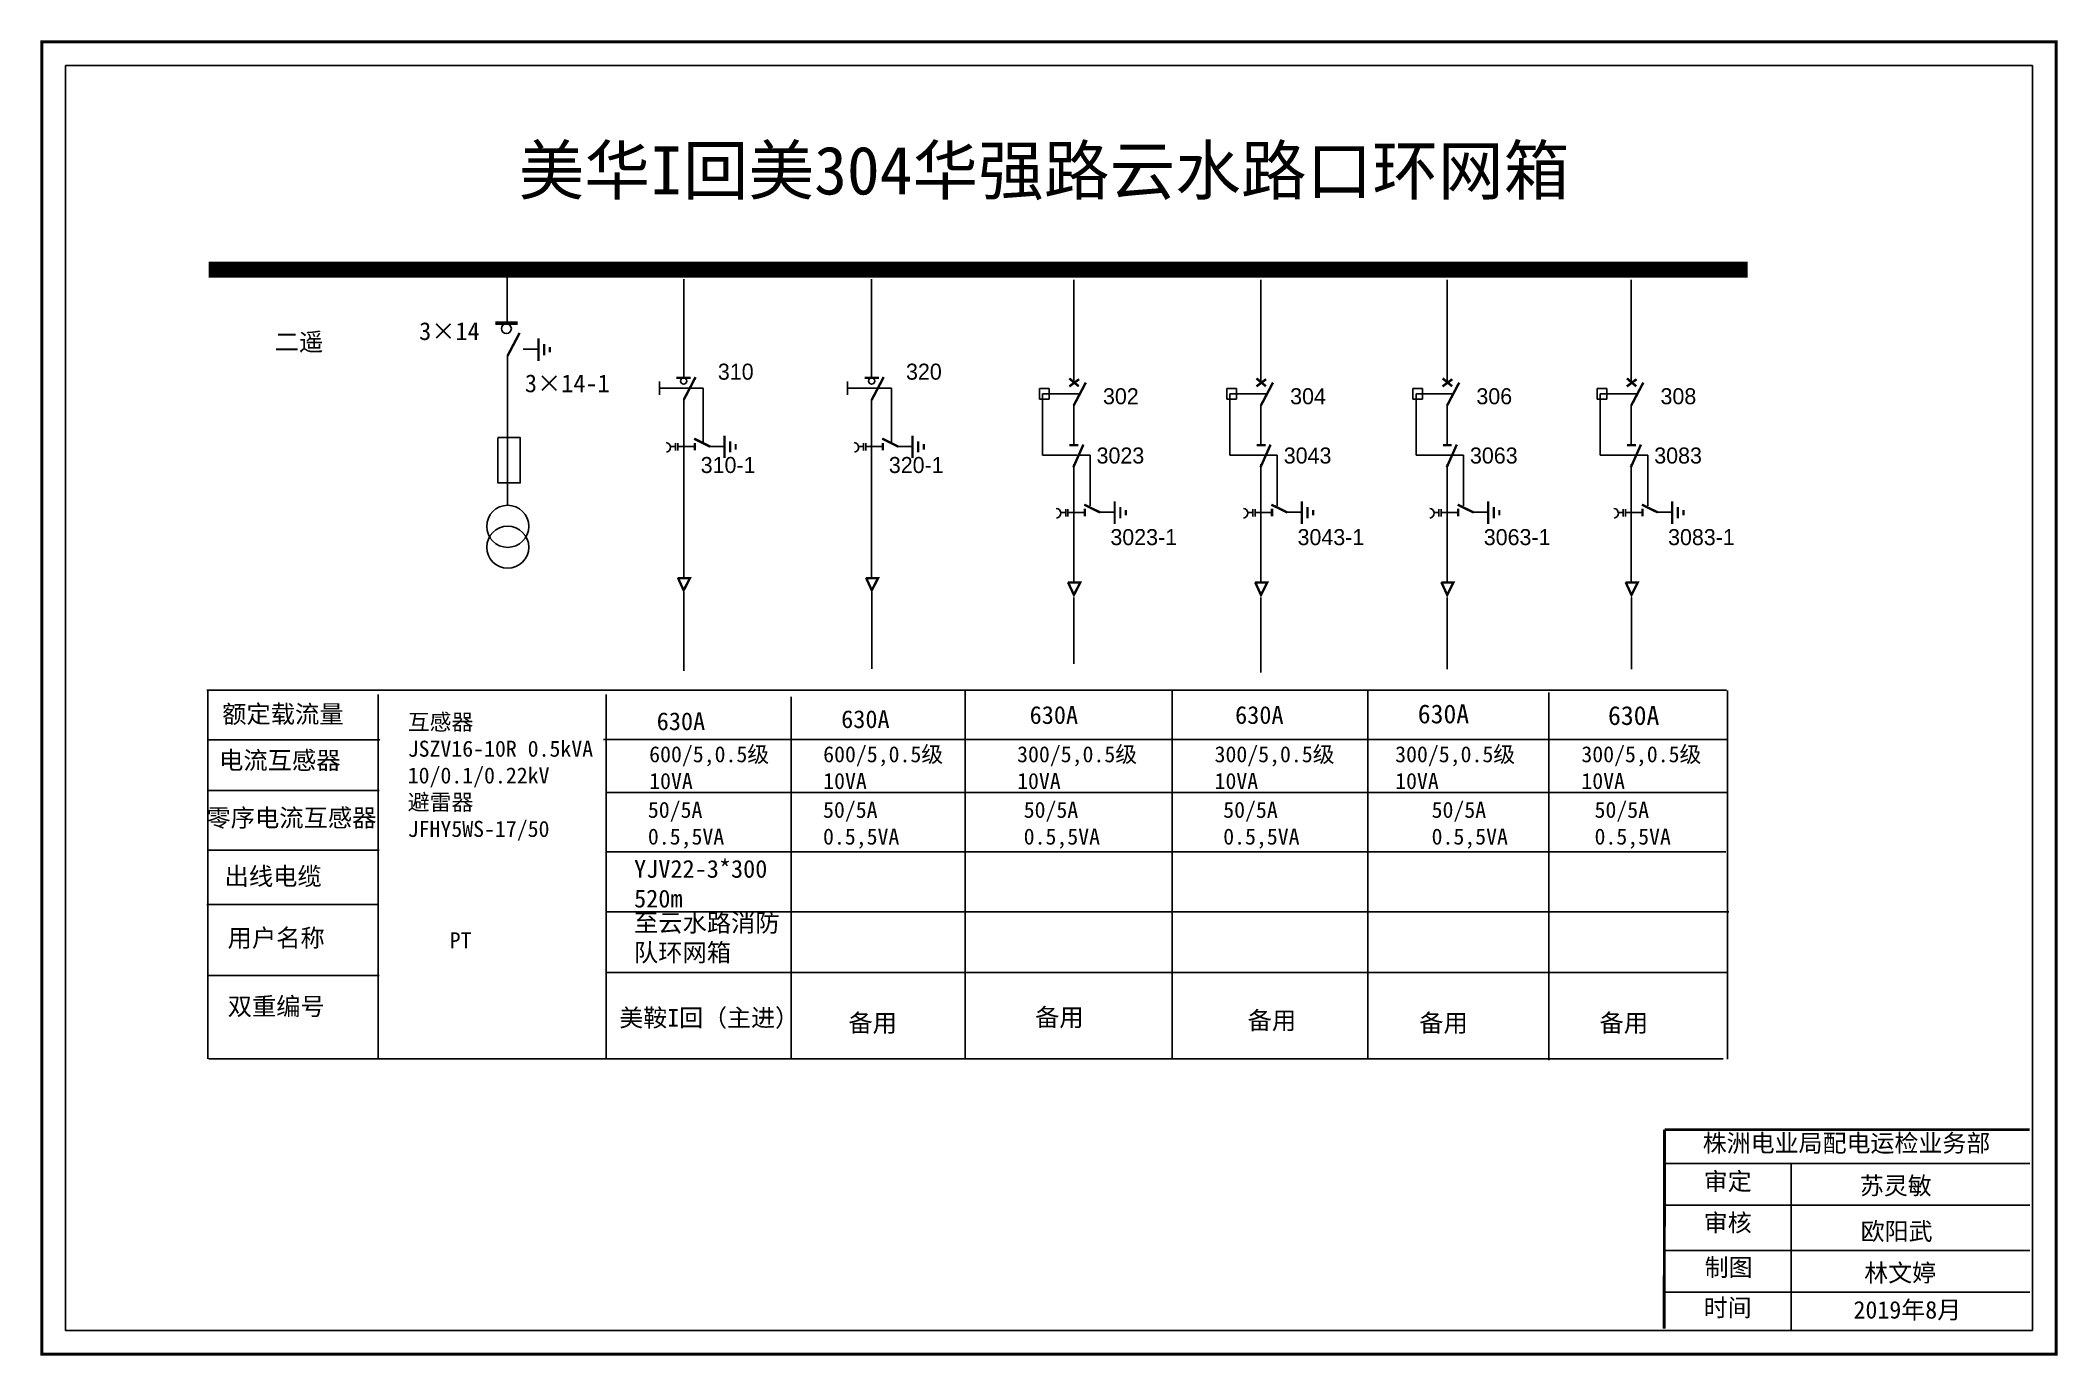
# Model space of a CAD drawing. Extents: x 1153 to 1542, y -377 to -122.
# Drawn here: x 1154.7 to 1280.3, y -377.3 to -295.4 of the extents above; entities that cross this region are included whole.
import ezdxf

# ---------------------------------------------------------------- set-up
doc = ezdxf.new("R2010")
doc.units = 0
doc.header["$LTSCALE"] = 5
doc.linetypes.add('ACAD_ISO02W100', pattern=[15, 12, -3])
doc.linetypes.add('CENTER', pattern=[50.8, 31.75, -6.35, 6.35, -6.35])
doc.layers.get('0').update_dxf_attribs({"linetype": 'CONTINUOUS'})
doc.layers.add('2', color=7, linetype='CONTINUOUS')
doc.styles.add('hztxt_txtstyle_0.00_0_0', font='simkai.ttf')
doc.styles.add('hztxt_txtstyle_1.80_0_0', font='', dxfattribs={"height": 1.8, "bigfont": 'hztxt.shx'})
doc.styles.add('hztxt_txtstyle_2.70_0_0', font='simkai.ttf', dxfattribs={"height": 2.7})
doc.styles.add('KaiTi_txtstyle_1.11_0_0', font='simkai.ttf', dxfattribs={"height": 1.109414})
doc.styles.add('字体', font='', dxfattribs={"height": 2.5})
doc.styles.add('楷体_GB2312_txtstyle_1.09_0_0', font='', dxfattribs={"height": 1.0944})
doc.styles.add('楷体_GB2312_txtstyle_3.00_0_0', font='', dxfattribs={"height": 3})
doc.styles.get('hztxt_txtstyle_1.80_0_0').set_extended_font_data('hztxt')
doc.styles.get('字体').set_extended_font_data('楷体_GB2312')
doc.styles.get('楷体_GB2312_txtstyle_1.09_0_0').set_extended_font_data('楷体_GB2312')
doc.styles.get('楷体_GB2312_txtstyle_3.00_0_0').set_extended_font_data('楷体_GB2312')

msp = doc.modelspace()

# ---------------------------------------------------------------- texts
at = {"color": 0, "linetype": 'Continuous', "style": 'hztxt_txtstyle_2.70_0_0'}
for s, p in [('3×14', (1178.25, -314.02)), ('3×14-1', (1184.84, -317.27))]:
    msp.add_text(s, height=1.109, dxfattribs=at).set_placement(p)
at = {"color": 0, "style": 'hztxt_txtstyle_1.80_0_0'}
for s, p in [('310', (1196.86, -316.49)), ('320', (1208.58, -316.49)), ('302', (1220.85, -318.02)), ('304', (1232.51, -318.02)), ('306', (1244.11, -318.02)), ('308', (1255.58, -318.02)), ('310-1', (1195.79, -322.3)), ('320-1', (1207.51, -322.3)), ('3023', (1220.45, -321.71)), ('3043', (1232.11, -321.71)), ('3063', (1243.71, -321.71)), ('3083', (1255.19, -321.71)), ('3023-1', (1221.31, -326.79)), ('3043-1', (1232.97, -326.79)), ('3063-1', (1244.57, -326.79)), ('3083-1', (1256.05, -326.79))]:
    msp.add_text(s, height=0.998, dxfattribs=at).set_placement(p)
at = {"insert": (1184.45, -301.96), "char_height": 3, "width": 98.4215, "attachment_point": 1, "style": '楷体_GB2312_txtstyle_3.00_0_0'}
msp.add_mtext('{\\fSimSun|b0|i0|c134|p2;\\C0;美华I回美304华强路云水路口环网箱}', dxfattribs=at)
at = {"color": 0, "linetype": 'Continuous', "attachment_point": 1}
for s, insert, char_height, width, style in [('{\\fSimSun|b0|i0|c134|p2;二遥}', (1169.25, -313.58), 1.1094, 17.8852, 'hztxt_txtstyle_2.70_0_0'), ('{\\fSimSun|b0|i0|c134|p2;额定载流量}', (1165.98, -336.75), 1.1094, 17.8852, 'hztxt_txtstyle_2.70_0_0'), ('{\\fSimSun|b0|i0|c134|p2;630A}', (1240.46, -336.71), 1.1757, 9.454, 'hztxt_txtstyle_0.00_0_0'), ('\\A1;{\\fSimSun|b0|i0|c134|p2;互感器\\PJSZV16-10R 0.5kVA\\P10/0.1/0.22kV\\P避雷器\\PJFHY5WS-17/50}', (1177.54, -337.3), 0.9985, 18.4113, 'hztxt_txtstyle_2.70_0_0'), ('{\\fSimSun|b0|i0|c134|p2;630A}', (1193.05, -337.2), 1.1094, 17.8852, 'hztxt_txtstyle_2.70_0_0'), ('{\\fSimSun|b0|i0|c134|p2;630A}', (1204.54, -337.07), 1.1094, 17.8852, 'hztxt_txtstyle_2.70_0_0'), ('{\\fSimSun|b0|i0|c134|p2;630A}', (1216.28, -336.81), 1.1094, 17.8852, 'hztxt_txtstyle_2.70_0_0'), ('{\\fSimSun|b0|i0|c134|p2;630A}', (1229.08, -336.81), 1.1094, 17.8852, 'hztxt_txtstyle_2.70_0_0'), ('{\\fSimSun|b0|i0|c134|p2;630A}', (1252.31, -336.81), 1.1757, 9.454, 'hztxt_txtstyle_0.00_0_0'), ('\\A1;{\\fSimSun|b0|i0|c134|p2;600/5,0.5级\\P10VA}', (1192.58, -339.31), 0.9985, 18.4113, 'hztxt_txtstyle_2.70_0_0'), ('\\A1;{\\fSimSun|b0|i0|c134|p2;600/5,0.5级\\P10VA}', (1203.42, -339.31), 0.9985, 18.4113, 'hztxt_txtstyle_2.70_0_0'), ('\\A1;{\\fSimSun|b0|i0|c134|p2;300/5,0.5级\\P10VA}', (1215.5, -339.31), 0.9985, 18.4113, 'hztxt_txtstyle_2.70_0_0'), ('\\A1;{\\fSimSun|b0|i0|c134|p2;300/5,0.5级\\P10VA}', (1227.8, -339.31), 0.9985, 18.4113, 'hztxt_txtstyle_2.70_0_0'), ('\\A1;{\\fSimSun|b0|i0|c134|p2;300/5,0.5级\\P10VA}', (1239.05, -339.31), 0.9985, 18.4113, 'hztxt_txtstyle_2.70_0_0'), ('\\A1;{\\fSimSun|b0|i0|c134|p2;300/5,0.5级\\P10VA}', (1250.65, -339.31), 0.9985, 18.4113, 'hztxt_txtstyle_2.70_0_0'), ('{\\fSimSun|b0|i0|c134|p2;电流互感器}', (1165.79, -339.63), 1.1094, 17.8852, 'hztxt_txtstyle_2.70_0_0'), ('{\\fSimSun|b0|i0|c134|p2;零序电流互感器}', (1165, -343.21), 1.1094, 17.8852, 'hztxt_txtstyle_2.70_0_0'), ('{\\fSimSun|b0|i0|c134|p2;50/5A\\P0.5,5VA}', (1192.5, -342.77), 0.9985, 17.8852, 'hztxt_txtstyle_2.70_0_0'), ('{\\fSimSun|b0|i0|c134|p2;50/5A\\P0.5,5VA}', (1203.41, -342.77), 0.9985, 17.8852, 'hztxt_txtstyle_2.70_0_0'), ('{\\fSimSun|b0|i0|c134|p2;50/5A\\P0.5,5VA}', (1215.91, -342.77), 0.9985, 17.8852, 'hztxt_txtstyle_2.70_0_0'), ('{\\fSimSun|b0|i0|c134|p2;50/5A\\P0.5,5VA}', (1228.34, -342.77), 0.9985, 17.8852, 'hztxt_txtstyle_2.70_0_0'), ('{\\fSimSun|b0|i0|c134|p2;50/5A\\P0.5,5VA}', (1241.32, -342.77), 0.9985, 17.8852, 'hztxt_txtstyle_2.70_0_0'), ('{\\fSimSun|b0|i0|c134|p2;50/5A\\P0.5,5VA}', (1251.47, -342.77), 0.9985, 17.8852, 'hztxt_txtstyle_2.70_0_0'), ('{\\fSimSun|b0|i0|c134|p2;出线电缆}', (1166.13, -346.85), 1.1094, 17.8852, 'hztxt_txtstyle_2.70_0_0'), ('{\\fSimSun|b0|i0|c134|p2;用户名称}', (1166.32, -350.69), 1.1094, 17.8852, 'hztxt_txtstyle_2.70_0_0'), ('{\\fSimSun|b0|i0|c134|p2;PT}', (1180.15, -350.89), 1.0024, 7.7986, 'hztxt_txtstyle_0.00_0_0'), ('{\\fSimSun|b0|i0|c134|p2;双重编号}', (1166.32, -354.95), 1.1094, 17.8852, 'hztxt_txtstyle_2.70_0_0'), ('{\\fSimSun|b0|i0|c134|p2;备用}', (1216.62, -355.63), 1.1094, 17.8852, 'hztxt_txtstyle_2.70_0_0'), ('{\\fSimSun|b0|i0|c134|p2;备用}', (1204.99, -355.98), 1.1094, 17.8852, 'hztxt_txtstyle_2.70_0_0'), ('{\\fSimSun|b0|i0|c134|p2;备用}', (1229.86, -355.82), 1.1094, 17.8852, 'hztxt_txtstyle_2.70_0_0'), ('{\\fSimSun|b0|i0|c134|p2;备用}', (1240.55, -355.98), 1.1094, 17.8852, 'hztxt_txtstyle_2.70_0_0'), ('{\\fSimSun|b0|i0|c134|p2;备用}', (1251.78, -355.98), 1.1094, 17.8852, 'hztxt_txtstyle_2.70_0_0'), ('株洲电业局配电运检业务部', (1258.21, -363.47), 1.0944, 29.9201, '字体'), ('\\f\uffbfﾬￌﾣﾤ_GB2312|b0|i0|c134|p49;审定', (1258.27, -365.85), 1.0944, 8.5588, '字体'), ('{\\fSimSun|b0|i0|c134|p2;苏灵敏}', (1268, -366.12), 1.0944, 8.5588, '字体'), ('\\f\uffbfﾬￌﾣﾤ_GB2312|b0|i0|c134|p49;审核', (1258.27, -368.43), 1.0944, 8.5588, '字体'), ('{\\fSimSun|b0|i0|c134|p2;欧阳武}', (1268.05, -368.96), 1.0944, 8.5588, '字体'), ('\\f\uffbfﾬￌﾣﾤ_GB2312|b0|i0|c134|p49;制图', (1258.33, -371.21), 1.0944, 8.5588, '字体'), ('\\f\uffbfﾬￌﾣﾤ_GB2312|b0|i0|c134|p49;时间', (1258.27, -373.72), 1.0944, 8.5588, '字体')]:
    msp.add_mtext(s, dxfattribs=dict(at, insert=insert, char_height=char_height, width=width, style=style))
at = {"color": 7, "linetype": 'Continuous', "attachment_point": 1}
for s, insert, char_height, width, style in [('{\\fSimSun|b0|i0|c134|p2;YJV22-3*300 \\P520m}', (1191.64, -346.39), 1.1094, 17.8852, 'KaiTi_txtstyle_1.11_0_0'), ('{\\fSimSun|b0|i0|c134|p2;至云水路消防队环网箱}', (1191.63, -349.75), 1.1094, 9.6036, 'KaiTi_txtstyle_1.11_0_0'), ('{\\fSimSun|b0|i0|c134|p2;美鞍I回（主进）}', (1190.72, -355.67), 1.0944, 10.9358, '楷体_GB2312_txtstyle_1.09_0_0'), ('{\\fSimSun|b0|i0|c134|p2;林文婷}', (1268.27, -371.55), 1.0944, 8.5588, '楷体_GB2312_txtstyle_1.09_0_0'), ('2019{\\fSimSun|b0|i0|c134|p2;年}8{\\fSimSun|b0|i0|c134|p2;月}', (1267.6, -373.85), 1.0944, 16.0081, '楷体_GB2312_txtstyle_1.09_0_0')]:
    msp.add_mtext(s, dxfattribs=dict(at, insert=insert, char_height=char_height, width=width, style=style))

# ---------------------------------------------------------------- blocks, each defined once
blk = doc.blocks.new('JD')
for points in [[(-2, 0.2), (-2, -0.2), (2, 0.2), (2, -0.2)], [(1, -1.2), (1, -0.8), (-1, -1.2), (-1, -0.8)], [(-0.5, -1.8), (-0.5, -2.2), (0.5, -1.8), (0.5, -2.2)]]:
    blk.add_trace(points)

# ---------------------------------------------------------------- linework, layer by layer
at = {"color": 0}
for p, q in [((1183.74, -309.64), (1183.74, -312.93)), ((1194.73, -310.24), (1194.73, -316.35)), ((1206.44, -310.24), (1206.44, -316.35)), ((1219.03, -310.27), (1219.03, -316.69)), ((1230.69, -310.27), (1230.69, -316.69)), ((1242.29, -310.27), (1242.29, -316.69)), ((1253.76, -310.27), (1253.76, -316.69)), ((1183.76, -314.96), (1183.76, -324.28)), ((1184.74, -314.59), (1185.68, -314.59)), ((1194.73, -317.71), (1194.73, -328.81)), ((1206.44, -317.71), (1206.44, -328.81)), ((1216.9, -317.04), (1217.5, -317.04)), ((1216.9, -317.04), (1216.9, -317.7)), ((1216.9, -317.7), (1217.5, -317.7)), ((1217.5, -317.04), (1217.5, -317.7)), ((1228.56, -317.04), (1229.16, -317.04)), ((1228.56, -317.04), (1228.56, -317.7)), ((1228.56, -317.7), (1229.16, -317.7)), ((1229.16, -317.04), (1229.16, -317.7)), ((1240.16, -317.04), (1240.76, -317.04)), ((1240.16, -317.04), (1240.16, -317.7)), ((1240.16, -317.7), (1240.76, -317.7)), ((1240.76, -317.04), (1240.76, -317.7)), ((1251.63, -317.04), (1252.23, -317.04)), ((1251.63, -317.04), (1251.63, -317.7)), ((1251.63, -317.7), (1252.23, -317.7)), ((1252.23, -317.04), (1252.23, -317.7)), ((1219.03, -318.05), (1219.03, -320.53)), ((1230.69, -318.05), (1230.69, -320.53)), ((1242.29, -318.05), (1242.29, -320.53)), ((1253.76, -318.05), (1253.76, -320.53)), ((1194.73, -320.66), (1195.42, -320.66)), ((1196.32, -320.64), (1197.26, -320.64)), ((1206.44, -320.66), (1207.14, -320.66)), ((1208.04, -320.64), (1208.98, -320.64)), ((1219.03, -321.76), (1219.03, -329.07)), ((1230.69, -321.76), (1230.69, -329.07)), ((1242.29, -321.76), (1242.29, -329.07)), ((1253.76, -321.76), (1253.76, -329.07)), ((1219.03, -324.76), (1219.72, -324.76)), ((1220.63, -324.74), (1221.57, -324.74)), ((1230.69, -324.76), (1231.38, -324.76)), ((1232.28, -324.74), (1233.22, -324.74)), ((1242.29, -324.76), (1242.98, -324.76)), ((1243.88, -324.74), (1244.82, -324.74)), ((1253.76, -324.76), (1254.46, -324.76)), ((1255.36, -324.74), (1256.3, -324.74)), ((1175.8, -338.92), (1165.1, -338.92)), ((1175.76, -342.06), (1165.06, -342.06)), ((1175.76, -345.78), (1165.06, -345.78)), ((1175.72, -349.17), (1165.02, -349.17)), ((1175.76, -353.58), (1165.05, -353.58))]:
    msp.add_line(p, q, dxfattribs=at)
at = {"color": 0, "linetype": 'ACAD_ISO02W100'}
for p, q in [((1217.09, -317.38), (1217.09, -321.19)), ((1219.33, -317.38), (1217.09, -317.38)), ((1228.75, -317.38), (1228.75, -321.19)), ((1230.99, -317.38), (1228.75, -317.38)), ((1240.35, -317.38), (1240.35, -321.19)), ((1242.59, -317.38), (1240.35, -317.38)), ((1251.82, -317.38), (1251.82, -321.19)), ((1254.06, -317.38), (1251.82, -317.38)), ((1217.09, -321.19), (1220.05, -321.19)), ((1220.05, -321.19), (1220.05, -324.34)), ((1228.75, -321.19), (1231.7, -321.19)), ((1231.7, -321.19), (1231.7, -324.34)), ((1240.35, -321.19), (1243.3, -321.19)), ((1243.3, -321.19), (1243.3, -324.34)), ((1251.82, -321.19), (1254.78, -321.19)), ((1254.78, -321.19), (1254.78, -324.34))]:
    msp.add_line(p, q, dxfattribs=at)
at = {"color": 0, "linetype": 'CENTER'}
for p, q in [((1194.73, -329.71), (1194.73, -334.61)), ((1206.45, -329.71), (1206.45, -334.49)), ((1219.04, -330.05), (1219.04, -334.18)), ((1230.69, -330.05), (1230.69, -334.71)), ((1242.29, -330.05), (1242.29, -334.51)), ((1253.77, -330.05), (1253.77, -334.51))]:
    msp.add_line(p, q, dxfattribs=at)
at = {"color": 0, "linetype": 'Continuous'}
for p, q in [((1165.03, -335.83), (1259.7, -335.83)), ((1165.08, -358.78), (1165.08, -335.83)), ((1175.7, -336.08), (1175.7, -358.77)), ((1189.91, -336.08), (1189.91, -358.77)), ((1201.43, -336.23), (1201.43, -358.76)), ((1212.26, -335.88), (1212.26, -358.77)), ((1225.15, -335.88), (1225.15, -358.77)), ((1237.35, -335.89), (1237.35, -358.79)), ((1248.62, -335.97), (1248.62, -358.86)), ((1259.75, -335.85), (1259.75, -358.79)), ((1189.74, -338.9), (1259.73, -338.9)), ((1189.91, -342.19), (1259.75, -342.19)), ((1189.91, -345.88), (1259.64, -345.88)), ((1189.91, -349.61), (1259.83, -349.61)), ((1189.91, -353.4), (1259.73, -353.4)), ((1259.48, -358.78), (1165.15, -358.78)), ((1255.83, -365.28), (1278.58, -365.28)), ((1263.72, -365.28), (1263.72, -375.62)), ((1255.83, -367.88), (1278.58, -367.88)), ((1255.83, -370.7), (1278.58, -370.7)), ((1255.83, -373.29), (1278.58, -373.29))]:
    msp.add_line(p, q, dxfattribs=at)
at = {"color": 0, "linetype": 'Continuous', "const_width": 0.182}
msp.add_lwpolyline([(1154.75, -295.46), (1280.23, -295.46), (1280.23, -377.16), (1154.75, -377.16)], close=True, dxfattribs=at)
at = {"color": 0, "linetype": 'Continuous'}
msp.add_lwpolyline([(1156.22, -296.93), (1278.75, -296.93), (1278.75, -375.68), (1156.22, -375.68)], close=True, dxfattribs=at)
at = {"color": 0}
for points, const_width in [([(1165.15, -309.64), (1261, -309.64)], 0.998), ([(1182.99, -312.97), (1184.39, -312.97)], 0.238), ([(1183.76, -315), (1184.51, -313.58)], 0.15), ([(1194.28, -316.37), (1195.17, -316.37)], 0.15), ([(1194.73, -317.75), (1195.47, -316.33)], 0.15), ([(1206, -316.37), (1206.89, -316.37)], 0.15), ([(1206.44, -317.75), (1207.19, -316.33)], 0.15), ([(1218.75, -316.91), (1219.36, -316.46)], 0.15), ([(1218.75, -316.41), (1219.34, -316.9)], 0.15), ([(1219.03, -318.09), (1219.78, -316.67)], 0.15), ([(1230.41, -316.91), (1231.01, -316.46)], 0.15), ([(1230.41, -316.41), (1231, -316.9)], 0.15), ([(1230.69, -318.09), (1231.44, -316.67)], 0.15), ([(1242.01, -316.41), (1242.6, -316.9)], 0.15), ([(1242, -316.91), (1242.61, -316.46)], 0.15), ([(1242.29, -318.09), (1243.04, -316.67)], 0.15), ([(1253.48, -316.91), (1254.09, -316.46)], 0.15), ([(1253.49, -316.41), (1254.07, -316.9)], 0.15), ([(1253.76, -318.09), (1254.51, -316.67)], 0.15), ([(1195.38, -320.16), (1196.38, -320.66)], 0.15), ([(1195.42, -320.43), (1195.42, -320.89)], 0.15), ([(1207.1, -320.16), (1208.1, -320.66)], 0.15), ([(1207.14, -320.43), (1207.14, -320.89)], 0.15), ([(1218.76, -320.57), (1219.32, -320.57)], 0.15), ([(1219, -321.95), (1219.63, -320.53)], 0.15), ([(1230.42, -320.57), (1230.98, -320.57)], 0.15), ([(1230.66, -321.95), (1231.29, -320.53)], 0.15), ([(1242.02, -320.57), (1242.57, -320.57)], 0.15), ([(1242.26, -321.95), (1242.89, -320.53)], 0.15), ([(1253.5, -320.57), (1254.05, -320.57)], 0.15), ([(1253.73, -321.95), (1254.36, -320.53)], 0.15), ([(1219.68, -324.27), (1220.68, -324.76)], 0.15), ([(1231.34, -324.27), (1232.34, -324.76)], 0.15), ([(1242.94, -324.27), (1243.94, -324.76)], 0.15), ([(1254.42, -324.27), (1255.42, -324.76)], 0.15), ([(1219.72, -324.53), (1219.72, -324.99)], 0.15), ([(1231.38, -324.53), (1231.38, -324.99)], 0.15), ([(1242.98, -324.53), (1242.98, -324.99)], 0.15), ([(1254.46, -324.53), (1254.46, -324.99)], 0.15), ([(1194.36, -328.84), (1195.12, -328.84), (1194.73, -329.61), (1194.37, -328.82)], 0.15), ([(1206.08, -328.84), (1206.84, -328.84), (1206.45, -329.61), (1206.09, -328.82)], 0.15), ([(1218.66, -329.12), (1219.43, -329.12), (1219.04, -329.89), (1218.67, -329.1)], 0.15), ([(1230.32, -329.12), (1231.08, -329.12), (1230.69, -329.89), (1230.33, -329.1)], 0.15), ([(1241.92, -329.12), (1242.68, -329.12), (1242.29, -329.89), (1241.93, -329.1)], 0.15), ([(1253.4, -329.12), (1254.16, -329.12), (1253.77, -329.89), (1253.41, -329.1)], 0.15)]:
    msp.add_lwpolyline(points, dxfattribs=dict(at, const_width=const_width))
for points in [[(1193.22, -316.6), (1193.22, -317.43)], [(1204.93, -316.6), (1204.93, -317.43)], [(1183.16, -320.12), (1183.16, -322.92), (1184.55, -322.92), (1184.55, -320.09), (1183.16, -320.09)], [(1194.22, -320.44), (1194.22, -320.9)], [(1194.36, -320.44), (1194.36, -320.9)], [(1205.94, -320.44), (1205.94, -320.9)], [(1206.08, -320.44), (1206.08, -320.9)], [(1194.22, -320.65), (1193.91, -320.65)], [(1194.72, -320.65), (1194.36, -320.65)], [(1205.94, -320.65), (1205.63, -320.65)], [(1206.44, -320.65), (1206.08, -320.65)], [(1218.53, -324.76), (1218.21, -324.76)], [(1218.53, -324.55), (1218.53, -325)], [(1218.67, -324.55), (1218.67, -325)], [(1219.03, -324.76), (1218.67, -324.76)], [(1230.19, -324.76), (1229.87, -324.76)], [(1230.19, -324.55), (1230.19, -325)], [(1230.33, -324.55), (1230.33, -325)], [(1230.69, -324.76), (1230.33, -324.76)], [(1241.78, -324.76), (1241.47, -324.76)], [(1241.78, -324.55), (1241.78, -325)], [(1241.92, -324.55), (1241.92, -325)], [(1242.29, -324.76), (1241.92, -324.76)], [(1253.26, -324.76), (1252.95, -324.76)], [(1253.26, -324.55), (1253.26, -325)], [(1253.4, -324.55), (1253.4, -325)], [(1253.76, -324.76), (1253.4, -324.76)]]:
    msp.add_lwpolyline(points, dxfattribs=at)
at = {"color": 0, "linetype": 'ACAD_ISO02W100'}
for points in [[(1195.95, -320.43), (1195.95, -317.01), (1193.22, -317.01)], [(1207.67, -320.43), (1207.67, -317.01), (1204.93, -317.01)]]:
    msp.add_lwpolyline(points, dxfattribs=at)
at = {"color": 0}
for points in [[(1193.64, -320.4, -0.877934), (1193.65, -321)], [(1205.36, -320.4, -0.877934), (1205.37, -321)], [(1217.94, -324.5, -0.877934), (1217.96, -325.11)], [(1229.6, -324.5, -0.877934), (1229.61, -325.11)], [(1241.2, -324.5, -0.877934), (1241.21, -325.11)], [(1252.68, -324.5, -0.877934), (1252.69, -325.11)]]:
    msp.add_lwpolyline(points, format="xyb", dxfattribs=at)
at = {"color": 0, "linetype": 'Continuous', "const_width": 0.182}
for points in [[(1255.83, -363.18), (1255.81, -375.58)], [(1255.83, -363.18), (1278.58, -363.18)]]:
    msp.add_lwpolyline(points, dxfattribs=at)
at = {"color": 0}
for centre, radius in [((1183.69, -313.31), 0.305), ((1194.73, -316.58), 0.192), ((1206.44, -316.58), 0.192)]:
    msp.add_circle(centre, radius, dxfattribs=at)
at = {"layer": '2', "color": 0}
for centre in [(1183.77, -325.62), (1183.77, -326.92)]:
    msp.add_circle(centre, 1.31, dxfattribs=at)

# ---------------------------------------------------------------- block references
at = {"color": 0, "xscale": 0.3494655254594932, "yscale": 0.3494655254594932, "zscale": 0.3494655254595134, "rotation": 90}
for p in [(1185.69, -314.62), (1197.27, -320.67), (1208.99, -320.67), (1221.58, -324.77), (1233.24, -324.77), (1244.84, -324.77), (1256.31, -324.77)]:
    msp.add_blockref('JD', p, dxfattribs=at)

msp.set_redraw_order([(e.dxf.handle, doc.entitydb.next_handle()) for e in msp.query("TEXT MTEXT ATTDEF DIMENSION ARC_DIMENSION")])  # texts and dimensions are drawn at this point

doc.saveas('drawing.dxf')
